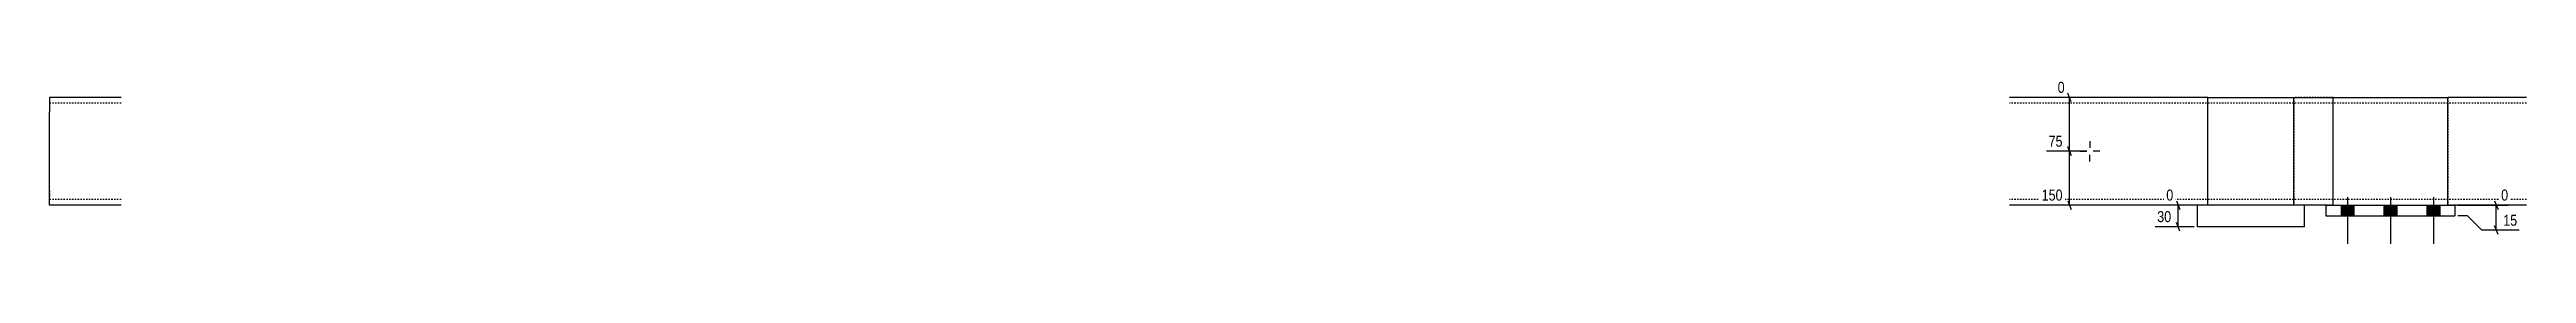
# Model space of a CAD drawing. Header units: millimetres. Extents: x 26 to 43146, y 6 to 1488.
# Drawn here: x 16657 to 20117, y 6 to 235 of the extents above; entities that cross this region are included whole.
import ezdxf

# ---------------------------------------------------------------- set-up
doc = ezdxf.new("R2010")
doc.units = ezdxf.units.MM
doc.linetypes.add('DXK_LINE_DOT2', pattern=[3.9198, 1.9599, -1.9599])
doc.layers.add('MÅLSÆTNING', color=7, linetype='Continuous')
doc.layers.add('STÅL', color=7, linetype='Continuous')
doc.styles.add('Arial Narrow', font='ARIALN.TTF', dxfattribs={"height": 0.2})

msp = doc.modelspace()

# ---------------------------------------------------------------- hatches: boundary and pattern name
at = {"layer": 'STÅL', "linetype": 'Continuous'}
for points in [[(19857.8, 44.6), (19875.8, 44.6), (19875.8, 59.6), (19857.8, 59.6)], [(19857.8, 44.6), (19875.8, 44.6), (19875.8, 59.6), (19857.8, 59.6)], [(19917.8, 44.6), (19935.8, 44.6), (19935.8, 59.6), (19917.8, 59.6)], [(19917.8, 44.6), (19935.8, 44.6), (19935.8, 59.6), (19917.8, 59.6)], [(19977.8, 44.6), (19995.8, 44.6), (19995.8, 59.6), (19977.8, 59.6)], [(19977.8, 44.6), (19995.8, 44.6), (19995.8, 59.6), (19977.8, 59.6)]]:
    msp.add_hatch(color=96, dxfattribs=at).paths.add_polyline_path(points)

# ---------------------------------------------------------------- linework, layer by layer
at = {"layer": 'MÅLSÆTNING', "color": 7, "linetype": 'Continuous'}
for p, q in [((19572.8, 209.6), (19462, 209.6)), ((19481, 203.6), (19476.2, 215.6)), ((19481, 128.6), (19476.2, 140.6)), ((19502.8, 134.6), (19446.4, 134.6)), ((19478.6, 59.6), (19478.6, 134.6)), ((19652.8, 59.6), (19436.7, 59.6)), ((19476.2, 65.6), (19481, 53.6)), ((19652.8, 59.6), (19613.7, 59.6)), ((19627.9, 65.6), (19632.7, 53.6)), ((19632.7, 23.6), (19627.9, 35.6)), ((19630.3, 29.6), (19630.3, 59.6)), ((20020.8, 59.6), (20091.2, 59.6)), ((20034.7, 44.6), (20020.8, 44.6)), ((20054.7, 24.6), (20034.7, 44.6)), ((20072.3, 65.6), (20077.1, 53.6)), ((20074.7, 24.6), (20074.7, 59.6)), ((19652.8, 29.6), (19598.2, 29.6)), ((20106.8, 24.6), (20054.7, 24.6)), ((20077.1, 18.6), (20072.3, 30.6))]:
    msp.add_line(p, q, dxfattribs=at)
at = {"layer": 'STÅL', "color": 2, "linetype": 'Continuous'}
for p, q in [((16656.8, 209.6), (16656.8, 189.6)), ((16756.8, 209.6), (16656.8, 209.6)), ((19671.8, 209.6), (19394.8, 209.6)), ((19671.8, 59.6), (19671.8, 209.6)), ((19671.8, 209.6), (19791.8, 209.6)), ((19791.8, 59.6), (19791.8, 209.6)), ((19791.8, 209.6), (19846.8, 209.6)), ((19846.8, 59.6), (19846.8, 209.6)), ((19846.8, 209.6), (20006.8, 209.6)), ((20006.8, 59.6), (20006.8, 209.6)), ((20116.8, 209.6), (20006.8, 209.6)), ((16656.8, 79.6), (16656.8, 189.6)), ((16656.8, 65.5), (16656.8, 79.6)), ((16656.8, 59.6), (16656.8, 65.5)), ((16756.8, 59.6), (16656.8, 59.6)), ((19656.8, 59.6), (19394.8, 59.6)), ((19806.8, 59.6), (19656.8, 59.6)), ((19656.8, 59.6), (19656.8, 29.6)), ((19806.8, 29.6), (19806.8, 59.6)), ((19836.8, 59.6), (19806.8, 59.6)), ((19836.8, 59.6), (20016.8, 59.6)), ((19836.8, 59.6), (19836.8, 44.6)), ((19836.8, 44.6), (20016.8, 44.6)), ((20016.8, 59.6), (20016.8, 44.6)), ((20116.8, 59.6), (20016.8, 59.6)), ((19806.8, 29.6), (19656.8, 29.6))]:
    msp.add_line(p, q, dxfattribs=at)
at = {"layer": 'STÅL', "color": 7, "linetype": 'DXK_LINE_DOT2'}
for p, q in [((16656.8, 209.6), (16656.8, 203.7)), ((19671.8, 59.6), (19671.8, 209.6)), ((19671.8, 209.6), (19791.8, 209.6)), ((19791.8, 209.6), (19791.8, 59.6)), ((19846.8, 209.6), (19791.8, 209.6)), ((19846.8, 59.6), (19846.8, 209.6)), ((19846.8, 209.6), (20006.8, 209.6)), ((20006.8, 209.6), (20006.8, 59.6)), ((16756.8, 201.6), (16656.8, 201.6)), ((20116.8, 201.6), (19394.8, 201.6)), ((16656.8, 79.6), (16656.8, 71.9)), ((16656.8, 71.9), (16656.8, 71.1)), ((16656.8, 65.5), (16656.8, 71.1)), ((16756.8, 67.6), (16656.8, 67.6)), ((20116.8, 67.6), (19394.8, 67.6)), ((19671.8, 59.6), (19656.8, 59.6)), ((19791.8, 59.6), (19671.8, 59.6)), ((19806.8, 59.6), (19791.8, 59.6)), ((19846.8, 59.6), (19836.8, 59.6)), ((19846.8, 59.6), (20006.8, 59.6)), ((20016.8, 59.6), (20006.8, 59.6))]:
    msp.add_line(p, q, dxfattribs=at)
at = {"layer": 'STÅL', "color": 96, "linetype": 'Continuous'}
for p, q in [((19506.8, 148.6), (19506.8, 139.3)), ((19492.8, 134.6), (19502.2, 134.6)), ((19506.8, 120.6), (19506.8, 129.9)), ((19520.8, 134.6), (19511.5, 134.6)), ((19866.8, 70.6), (19866.8, 5.6)), ((19866.8, 70.6), (19866.8, 5.6)), ((19926.8, 70.6), (19926.8, 5.6)), ((19926.8, 70.6), (19926.8, 5.6)), ((19986.8, 70.6), (19986.8, 5.6)), ((19986.8, 70.6), (19986.8, 5.6)), ((19857.8, 59.6), (19857.8, 44.6)), ((19857.8, 59.6), (19857.8, 44.6)), ((19875.8, 59.6), (19875.8, 44.6)), ((19875.8, 59.6), (19875.8, 44.6)), ((19917.8, 59.6), (19917.8, 44.6)), ((19917.8, 59.6), (19917.8, 44.6)), ((19935.8, 59.6), (19935.8, 44.6)), ((19935.8, 59.6), (19935.8, 44.6)), ((19977.8, 59.6), (19977.8, 44.6)), ((19977.8, 59.6), (19977.8, 44.6)), ((19995.8, 59.6), (19995.8, 44.6)), ((19995.8, 59.6), (19995.8, 44.6))]:
    msp.add_line(p, q, dxfattribs=at)

# ---------------------------------------------------------------- next in the draw order: wipeouts: each hides what was drawn before it
at = {"color": 0, "linetype": 'Continuous'}
for points in [[(19472, 137.8), (19472, 160.2), (19446.1, 160.2), (19446.1, 137.8)], [(19472, 62.8), (19472, 85.2), (19436.4, 85.2), (19436.4, 62.8)], [(19626.7, 62.8), (19626.7, 85.2), (19610.5, 85.2), (19610.5, 62.8)], [(20094.4, 62.8), (20094.4, 85.2), (20078.3, 85.2), (20078.3, 62.8)]]:
    msp.add_wipeout(points, dxfattribs=at).dxf.layer = 'MÅLSÆTNING'

# ---------------------------------------------------------------- next in the draw order: linework, layer by layer
at = {"layer": 'MÅLSÆTNING', "color": 7, "linetype": 'Continuous'}
for p, q in [((19478.6, 134.6), (19478.6, 209.6)), ((19476.2, 140.6), (19481, 128.6)), ((19502.8, 134.6), (19446.4, 134.6))]:
    msp.add_line(p, q, dxfattribs=at)

# ---------------------------------------------------------------- next in the draw order: texts
at = {"layer": 'MÅLSÆTNING', "color": 3, "linetype": 'Continuous', "style": 'Arial Narrow'}
for s, p in [('75', (19449.3, 141)), ('150', (19439.6, 66))]:
    msp.add_text(s, height=15.27, dxfattribs=at).set_placement(p)

# ---------------------------------------------------------------- next in the draw order: wipeouts: each hides what was drawn before it
at = {"color": 0, "linetype": 'Continuous'}
for points in [[(19623.8, 32.8), (19623.8, 55.2), (19597.9, 55.2), (19597.9, 32.8)], [(20107.1, 27.8), (20107.1, 50.2), (20081.2, 50.2), (20081.2, 27.8)]]:
    msp.add_wipeout(points, dxfattribs=at).dxf.layer = 'MÅLSÆTNING'

# ---------------------------------------------------------------- next in the draw order: texts
at = {"layer": 'MÅLSÆTNING', "color": 3, "linetype": 'Continuous', "style": 'Arial Narrow'}
for s, height, p in [('0', 15.3, (19613.7, 66)), ('0', 15.3, (20081.5, 66)), ('30', 15.27, (19601.1, 36)), ('15', 15.27, (20084.4, 31))]:
    msp.add_text(s, height=height, dxfattribs=at).set_placement(p)

# ---------------------------------------------------------------- next in the draw order: wipeouts: each hides what was drawn before it
at = {"color": 0, "linetype": 'Continuous'}
msp.add_wipeout([(19475, 212.8), (19475, 235.2), (19458.8, 235.2), (19458.8, 212.8)], dxfattribs=at).dxf.layer = 'MÅLSÆTNING'

# ---------------------------------------------------------------- next in the draw order: texts
at = {"layer": 'MÅLSÆTNING', "color": 3, "linetype": 'Continuous', "style": 'Arial Narrow'}
msp.add_text('0', height=15.3, dxfattribs=at).set_placement((19462, 216))

doc.saveas('drawing.dxf')
